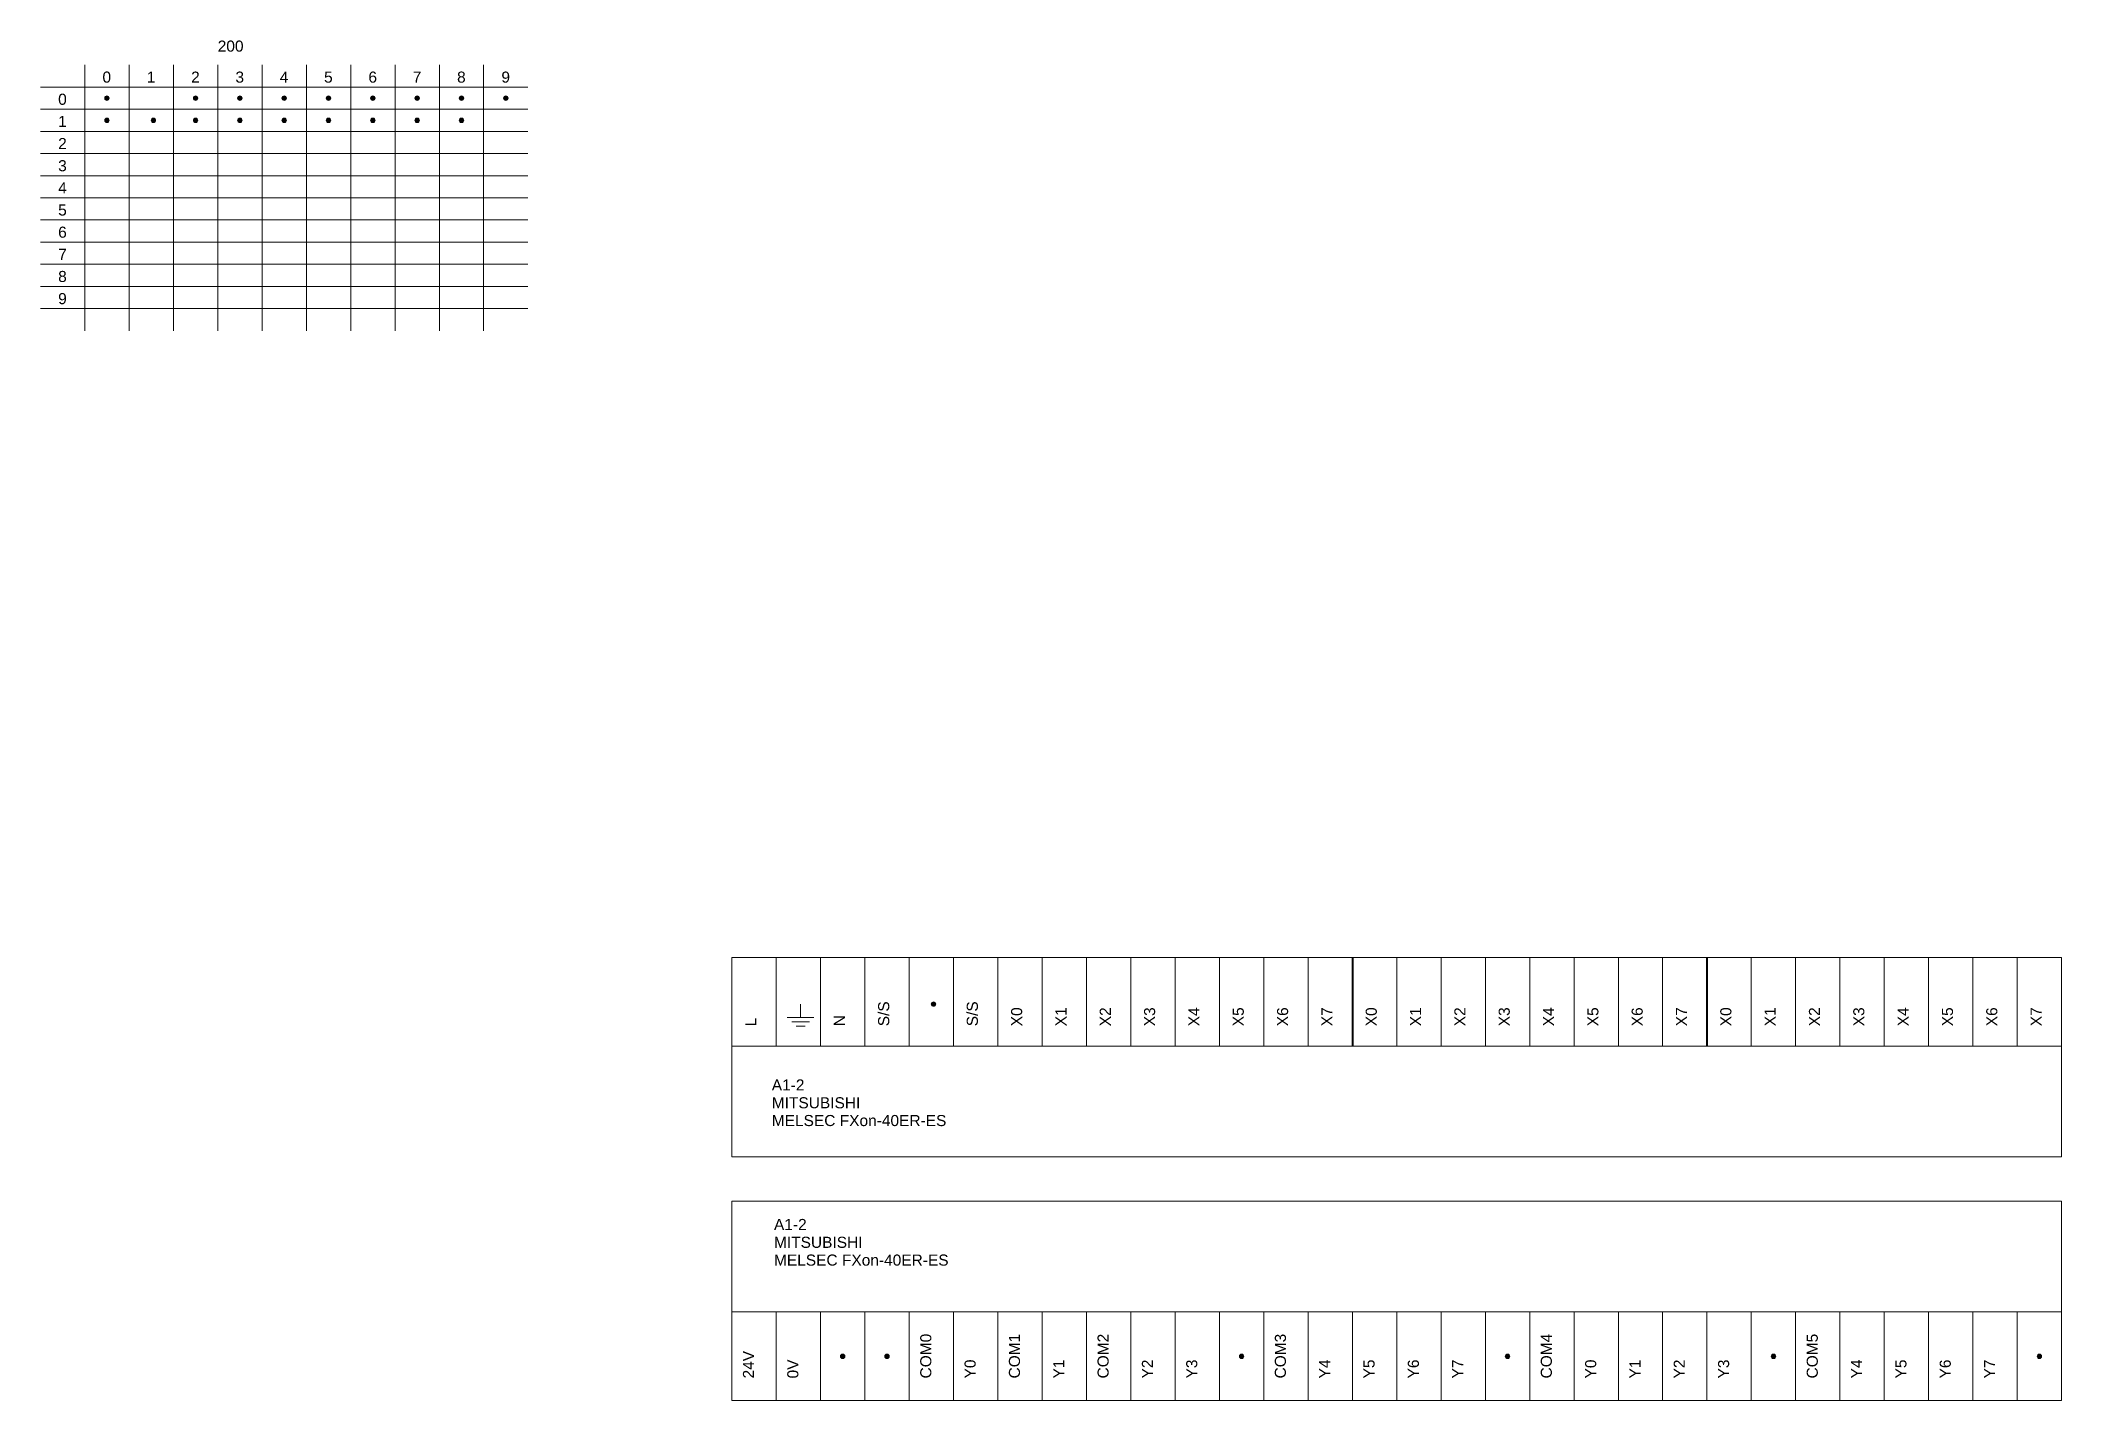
# Model space of a CAD drawing. Header units: millimetres. Extents: x 598 to 4132, y 1883 to 3415.
# Drawn here: x 598 to 1054, y 1883 to 2190 of the extents above; entities that cross this region are included whole.
import ezdxf

# ---------------------------------------------------------------- set-up
doc = ezdxf.new("R2010")
doc.units = ezdxf.units.MM
doc.layers.get('0').update_dxf_attribs({"lineweight": 20})
doc.styles.get("Standard").update_dxf_attribs({"font": 'arial.ttf'})

msp = doc.modelspace()

# ---------------------------------------------------------------- texts
for s, p in [('200', (638, 2187.5)), ('0', (612, 2180.5)), ('1', (622, 2180.5)), ('2', (632, 2180.5)), ('3', (642, 2180.5)), ('4', (652, 2180.5)), ('5', (662, 2180.5)), ('6', (672, 2180.5)), ('7', (682, 2180.5)), ('8', (692, 2180.5)), ('9', (702, 2180.5)), ('0', (602, 2175.5)), ('1', (602, 2170.5)), ('2', (602, 2165.5)), ('3', (602, 2160.5)), ('4', (602, 2155.5)), ('5', (602, 2150.5)), ('6', (602, 2145.5)), ('7', (602, 2140.5)), ('8', (602, 2135.5)), ('9', (602, 2130.5)), ('A1-2', (763, 1953)), ('MITSUBISHI', (763, 1948.98)), ('MELSEC FXon-40ER-ES', (763, 1944.97)), ('A1-2', (763.5, 1921.5)), ('MITSUBISHI', (763.5, 1917.48)), ('MELSEC FXon-40ER-ES', (763.5, 1913.47))]:
    msp.add_text(s, height=2.5).set_placement(p)
for s, p in [('S/S', (789.5, 1967.5)), ('S/S', (809.5, 1967.5)), ('X0', (819.5, 1967.5)), ('X1', (829.5, 1967.5)), ('X2', (839.5, 1967.5)), ('X3', (849.5, 1967.5)), ('X4', (859.5, 1967.5)), ('X5', (869.5, 1967.5)), ('X6', (879.5, 1967.5)), ('X7', (889.5, 1967.5)), ('X0', (899.5, 1967.5)), ('X1', (909.5, 1967.5)), ('X2', (919.5, 1967.5)), ('X3', (929.5, 1967.5)), ('X4', (939.5, 1967.5)), ('X5', (949.5, 1967.5)), ('X6', (959.5, 1967.5)), ('X7', (969.5, 1967.5)), ('X0', (979.5, 1967.5)), ('X1', (989.5, 1967.5)), ('X2', (999.5, 1967.5)), ('X3', (1009.5, 1967.5)), ('X4', (1019.5, 1967.5)), ('X5', (1029.5, 1967.5)), ('X6', (1039.5, 1967.5)), ('X7', (1049.5, 1967.5)), ('L', (759.5, 1967.5)), ('N', (779.5, 1967.5)), ('COM0', (799, 1888)), ('COM1', (819, 1888)), ('COM2', (839, 1888)), ('COM3', (879, 1888)), ('COM4', (939, 1888)), ('COM5', (999, 1888)), ('24V', (759, 1888)), ('0V', (769, 1888)), ('Y0', (809, 1888)), ('Y1', (829, 1888)), ('Y2', (849, 1888)), ('Y3', (859, 1888)), ('Y4', (889, 1888)), ('Y5', (899, 1888)), ('Y6', (909, 1888)), ('Y7', (919, 1888)), ('Y0', (949, 1888)), ('Y1', (959, 1888)), ('Y2', (969, 1888)), ('Y3', (979, 1888)), ('Y4', (1009, 1888)), ('Y5', (1019, 1888)), ('Y6', (1029, 1888)), ('Y7', (1039, 1888))]:
    msp.add_text(s, height=2.5, rotation=90).set_placement(p)

# ---------------------------------------------------------------- hatches: boundary and pattern name
h = msp.add_hatch(color=256)
h.dxf.hatch_style = 1
h.paths.add_polyline_path([(613.5, 2177, 1), (612.5, 2177, 1)])
h = msp.add_hatch(color=256)
h.dxf.hatch_style = 1
h.paths.add_polyline_path([(633.5, 2177, 1), (632.5, 2177, 1)])
h = msp.add_hatch(color=256)
h.dxf.hatch_style = 1
h.paths.add_polyline_path([(643.5, 2177, 1), (642.5, 2177, 1)])
h = msp.add_hatch(color=256)
h.dxf.hatch_style = 1
h.paths.add_polyline_path([(653.5, 2177, 1), (652.5, 2177, 1)])
h = msp.add_hatch(color=256)
h.dxf.hatch_style = 1
h.paths.add_polyline_path([(663.5, 2177, 1), (662.5, 2177, 1)])
h = msp.add_hatch(color=256)
h.dxf.hatch_style = 1
h.paths.add_polyline_path([(673.5, 2177, 1), (672.5, 2177, 1)])
h = msp.add_hatch(color=256)
h.dxf.hatch_style = 1
h.paths.add_polyline_path([(683.5, 2177, 1), (682.5, 2177, 1)])
h = msp.add_hatch(color=256)
h.dxf.hatch_style = 1
h.paths.add_polyline_path([(693.5, 2177, 1), (692.5, 2177, 1)])
h = msp.add_hatch(color=256)
h.dxf.hatch_style = 1
h.paths.add_polyline_path([(703.5, 2177, 1), (702.5, 2177, 1)])
h = msp.add_hatch(color=256)
h.dxf.hatch_style = 1
h.paths.add_polyline_path([(613.5, 2172, 1), (612.5, 2172, 1)])
h = msp.add_hatch(color=256)
h.dxf.hatch_style = 1
h.paths.add_polyline_path([(624, 2172, 1), (623, 2172, 1)])
h = msp.add_hatch(color=256)
h.dxf.hatch_style = 1
h.paths.add_polyline_path([(633.5, 2172, 1), (632.5, 2172, 1)])
h = msp.add_hatch(color=256)
h.dxf.hatch_style = 1
h.paths.add_polyline_path([(643.5, 2172, 1), (642.5, 2172, 1)])
h = msp.add_hatch(color=256)
h.dxf.hatch_style = 1
h.paths.add_polyline_path([(653.5, 2172, 1), (652.5, 2172, 1)])
h = msp.add_hatch(color=256)
h.dxf.hatch_style = 1
h.paths.add_polyline_path([(663.5, 2172, 1), (662.5, 2172, 1)])
h = msp.add_hatch(color=256)
h.dxf.hatch_style = 1
h.paths.add_polyline_path([(673.5, 2172, 1), (672.5, 2172, 1)])
h = msp.add_hatch(color=256)
h.dxf.hatch_style = 1
h.paths.add_polyline_path([(683.5, 2172, 1), (682.5, 2172, 1)])
h = msp.add_hatch(color=256)
h.dxf.hatch_style = 1
h.paths.add_polyline_path([(693.5, 2172, 1), (692.5, 2172, 1)])
h = msp.add_hatch(color=256)
h.dxf.hatch_style = 1
h.paths.add_polyline_path([(800, 1972.5, 1), (799, 1972.5, 1)])
h = msp.add_hatch(color=256)
h.dxf.hatch_style = 1
h.paths.add_polyline_path([(779.5, 1893, 1), (778.5, 1893, 1)])
h = msp.add_hatch(color=256)
h.dxf.hatch_style = 1
h.paths.add_polyline_path([(789.5, 1893, 1), (788.5, 1893, 1)])
h = msp.add_hatch(color=256)
h.dxf.hatch_style = 1
h.paths.add_polyline_path([(869.5, 1893, 1), (868.5, 1893, 1)])
h = msp.add_hatch(color=256)
h.dxf.hatch_style = 1
h.paths.add_polyline_path([(929.5, 1893, 1), (928.5, 1893, 1)])
h = msp.add_hatch(color=256)
h.dxf.hatch_style = 1
h.paths.add_polyline_path([(989.5, 1893, 1), (988.5, 1893, 1)])
h = msp.add_hatch(color=256)
h.dxf.hatch_style = 1
h.paths.add_polyline_path([(1049.5, 1893, 1), (1048.5, 1893, 1)])

# ---------------------------------------------------------------- linework, layer by layer
for p, q in [((608, 2184.5), (608, 2124.5)), ((618, 2184.5), (618, 2124.5)), ((628, 2184.5), (628, 2124.5)), ((638, 2184.5), (638, 2124.5)), ((648, 2184.5), (648, 2124.5)), ((658, 2184.5), (658, 2124.5)), ((668, 2184.5), (668, 2124.5)), ((678, 2184.5), (678, 2124.5)), ((688, 2184.5), (688, 2124.5)), ((698, 2184.5), (698, 2124.5)), ((598, 2179.5), (708, 2179.5)), ((598, 2174.5), (708, 2174.5)), ((598, 2169.5), (708, 2169.5)), ((598, 2164.5), (708, 2164.5)), ((598, 2159.5), (708, 2159.5)), ((598, 2154.5), (708, 2154.5)), ((598, 2149.5), (708, 2149.5)), ((598, 2144.5), (708, 2144.5)), ((598, 2139.5), (708, 2139.5)), ((598, 2134.5), (708, 2134.5)), ((598, 2129.5), (708, 2129.5)), ((769.5, 1972.5), (769.5, 1969.5)), ((766.5, 1969.5), (772.5, 1969.5)), ((767.5, 1968.5), (771.5, 1968.5)), ((768.5, 1967.5), (770.5, 1967.5))]:
    msp.add_line(p, q)
at = {"lineweight": 40}
for p, q in [((894, 1983), (894, 1963)), ((974, 1983), (974, 1963))]:
    msp.add_line(p, q, dxfattribs=at)
for points in [[(754, 1983), (764, 1983), (764, 1963), (754, 1963)], [(764, 1983), (774, 1983), (774, 1963), (764, 1963)], [(774, 1983), (784, 1983), (784, 1963), (774, 1963)], [(784, 1983), (794, 1983), (794, 1963), (784, 1963)], [(794, 1983), (804, 1983), (804, 1963), (794, 1963)], [(804, 1983), (814, 1983), (814, 1963), (804, 1963)], [(814, 1983), (824, 1983), (824, 1963), (814, 1963)], [(824, 1983), (834, 1983), (834, 1963), (824, 1963)], [(834, 1983), (844, 1983), (844, 1963), (834, 1963)], [(844, 1983), (854, 1983), (854, 1963), (844, 1963)], [(854, 1983), (864, 1983), (864, 1963), (854, 1963)], [(864, 1983), (874, 1983), (874, 1963), (864, 1963)], [(874, 1983), (884, 1983), (884, 1963), (874, 1963)], [(884, 1983), (894, 1983), (894, 1963), (884, 1963)], [(894, 1983), (904, 1983), (904, 1963), (894, 1963)], [(904, 1983), (914, 1983), (914, 1963), (904, 1963)], [(914, 1983), (924, 1983), (924, 1963), (914, 1963)], [(924, 1983), (934, 1983), (934, 1963), (924, 1963)], [(934, 1983), (944, 1983), (944, 1963), (934, 1963)], [(944, 1983), (954, 1983), (954, 1963), (944, 1963)], [(954, 1983), (964, 1983), (964, 1963), (954, 1963)], [(964, 1983), (974, 1983), (974, 1963), (964, 1963)], [(974, 1983), (984, 1983), (984, 1963), (974, 1963)], [(984, 1983), (994, 1983), (994, 1963), (984, 1963)], [(994, 1983), (1004, 1983), (1004, 1963), (994, 1963)], [(1004, 1983), (1014, 1983), (1014, 1963), (1004, 1963)], [(1014, 1983), (1024, 1983), (1024, 1963), (1014, 1963)], [(1024, 1983), (1034, 1983), (1034, 1963), (1024, 1963)], [(1034, 1983), (1044, 1983), (1044, 1963), (1034, 1963)], [(1044, 1983), (1054, 1983), (1054, 1963), (1044, 1963)], [(754, 1963), (1054, 1963), (1054, 1938), (754, 1938)], [(1054, 1903), (754, 1903), (754, 1928), (1054, 1928)], [(764, 1883), (754, 1883), (754, 1903), (764, 1903)], [(774, 1883), (764, 1883), (764, 1903), (774, 1903)], [(784, 1883), (774, 1883), (774, 1903), (784, 1903)], [(794, 1883), (784, 1883), (784, 1903), (794, 1903)], [(804, 1883), (794, 1883), (794, 1903), (804, 1903)], [(814, 1883), (804, 1883), (804, 1903), (814, 1903)], [(824, 1883), (814, 1883), (814, 1903), (824, 1903)], [(834, 1883), (824, 1883), (824, 1903), (834, 1903)], [(844, 1883), (834, 1883), (834, 1903), (844, 1903)], [(854, 1883), (844, 1883), (844, 1903), (854, 1903)], [(864, 1883), (854, 1883), (854, 1903), (864, 1903)], [(874, 1883), (864, 1883), (864, 1903), (874, 1903)], [(884, 1883), (874, 1883), (874, 1903), (884, 1903)], [(894, 1883), (884, 1883), (884, 1903), (894, 1903)], [(904, 1883), (894, 1883), (894, 1903), (904, 1903)], [(914, 1883), (904, 1883), (904, 1903), (914, 1903)], [(924, 1883), (914, 1883), (914, 1903), (924, 1903)], [(934, 1883), (924, 1883), (924, 1903), (934, 1903)], [(944, 1883), (934, 1883), (934, 1903), (944, 1903)], [(954, 1883), (944, 1883), (944, 1903), (954, 1903)], [(964, 1883), (954, 1883), (954, 1903), (964, 1903)], [(974, 1883), (964, 1883), (964, 1903), (974, 1903)], [(984, 1883), (974, 1883), (974, 1903), (984, 1903)], [(994, 1883), (984, 1883), (984, 1903), (994, 1903)], [(1004, 1883), (994, 1883), (994, 1903), (1004, 1903)], [(1014, 1883), (1004, 1883), (1004, 1903), (1014, 1903)], [(1024, 1883), (1014, 1883), (1014, 1903), (1024, 1903)], [(1034, 1883), (1024, 1883), (1024, 1903), (1034, 1903)], [(1044, 1883), (1034, 1883), (1034, 1903), (1044, 1903)], [(1054, 1883), (1044, 1883), (1044, 1903), (1054, 1903)]]:
    msp.add_lwpolyline(points, close=True)
for centre in [(613, 2177), (633, 2177), (643, 2177), (653, 2177), (663, 2177), (673, 2177), (683, 2177), (693, 2177), (703, 2177), (613, 2172), (623.5, 2172), (633, 2172), (643, 2172), (653, 2172), (663, 2172), (673, 2172), (683, 2172), (693, 2172), (799.5, 1972.5), (779, 1893), (789, 1893), (869, 1893), (929, 1893), (989, 1893), (1049, 1893)]:
    msp.add_circle(centre, 0.5)

msp.set_redraw_order([(e.dxf.handle, doc.entitydb.next_handle()) for e in msp.query("TEXT MTEXT ATTDEF DIMENSION ARC_DIMENSION")])  # texts and dimensions are drawn at this point

doc.saveas('drawing.dxf')
